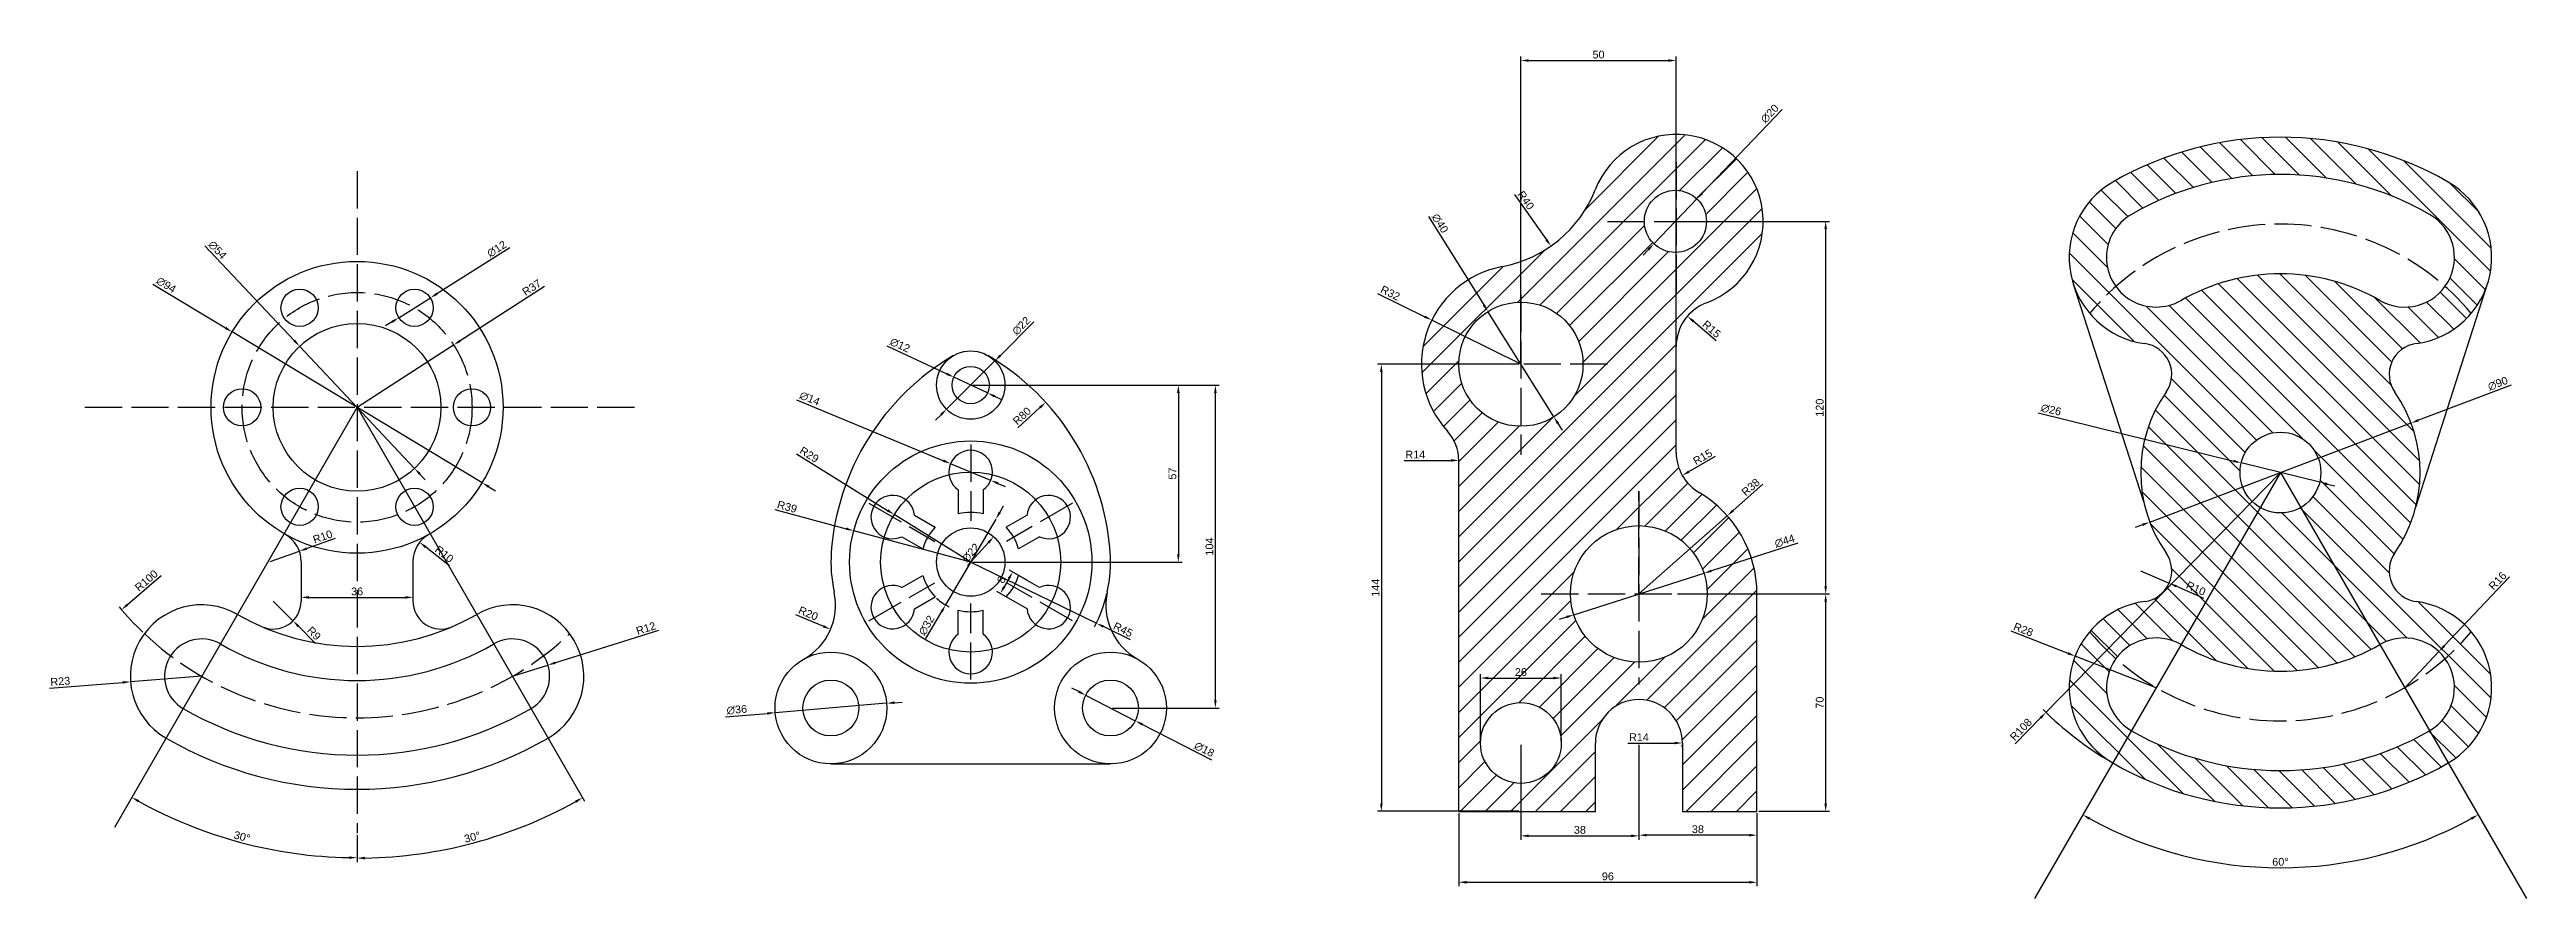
# Model space of a CAD drawing. Header units: millimetres. Extents: x 3583 to 4380, y 1639 to 1912.
import ezdxf

# ---------------------------------------------------------------- set-up
doc = ezdxf.new("R2010")
doc.units = ezdxf.units.MM
doc.linetypes.add('ACAD_ISO02W100', pattern=[15, 12, -3])
doc.styles.get("Standard").update_dxf_attribs({"font": 'arial.ttf'})
doc.dimstyles.new('ISO-25', dxfattribs={"dimtxt": 2.5, "dimasz": 2.5, "dimexe": 1.25, "dimexo": 0.625, "dimtad": 1, "dimtxsty": 'Standard', "dimcen": 2.5, "dimadec": 0, "dimazin": 0, "dimtfac": 1, "dimtmove": 0, "dimatfit": 3, "dimfxl": 1, "dimarcsym": 0})

msp = doc.modelspace()

# ---------------------------------------------------------------- blocks, each defined once
blk = doc.blocks.new('*U1')
blk.add_circle((0, 0), 6)
blk = doc.blocks.new('*U2')
at = {"color": 0, "linetype": 'ByBlock', "lineweight": -2, "transparency": 16777216}
for p, rotation in [((3663.14, 1829.12), 120), ((3700.14, 1829.12), 59.99999999999999), ((3644.64, 1797.08), 180), ((3663.14, 1765.04), 239.9999999999999), ((3700.14, 1765.04), 299.9999999999999)]:
    blk.add_blockref('*U1', p, dxfattribs=dict(at, rotation=rotation))
blk.add_blockref('*U1', (3718.64, 1797.08), dxfattribs=at)
blk = doc.blocks.new('*D3')
at = {"color": 0, "linetype": 'ACAD_ISO02W100', "lineweight": -2, "transparency": 16777216}
blk.add_line((3711.39, 1746.06), (3703.75, 1752.07), dxfattribs=at)
at = {"color": 0, "linetype": 'ACAD_ISO02W100', "transparency": 16777216}
blk.add_solid([(3704.01, 1752.39), (3703.49, 1751.74), (3701.78, 1753.61)], dxfattribs=at)
at = {"layer": 'Defpoints', "color": 0, "linetype": 'ACAD_ISO02W100', "transparency": 16777216}
for p in [(3701.78, 1753.61), (3709.64, 1747.43)]:
    blk.add_point(p, dxfattribs=at)
at = {"color": 0, "linetype": 'ACAD_ISO02W100', "transparency": 16777216, "insert": (3709.72, 1749.79), "char_height": 2.5, "attachment_point": 5, "rotation": 321.82677}
blk.add_mtext('R10', dxfattribs=at)
blk = doc.blocks.new('*D4')
at = {"color": 0, "linetype": 'ACAD_ISO02W100', "lineweight": -2, "transparency": 16777216}
for p, q in [((3654.64, 1734.67), (3661.01, 1728.31)), ((3668.29, 1721.05), (3662.78, 1726.55))]:
    blk.add_line(p, q, dxfattribs=at)
at = {"color": 0, "linetype": 'ACAD_ISO02W100', "transparency": 16777216}
blk.add_solid([(3663.08, 1726.84), (3662.49, 1726.25), (3661.01, 1728.31)], dxfattribs=at)
at = {"layer": 'Defpoints', "color": 0, "linetype": 'ACAD_ISO02W100', "transparency": 16777216}
for p in [(3654.64, 1734.67), (3661.01, 1728.31)]:
    blk.add_point(p, dxfattribs=at)
at = {"color": 0, "linetype": 'ACAD_ISO02W100', "transparency": 16777216, "insert": (3667.77, 1724.26), "char_height": 2.5, "attachment_point": 5, "rotation": 315.05249}
blk.add_mtext('R9', dxfattribs=at)
blk = doc.blocks.new('*D5')
at = {"color": 0, "linetype": 'ACAD_ISO02W100', "lineweight": -2, "transparency": 16777216}
for p, q in [((3674.6, 1754.81), (3665.43, 1751.58)), ((3653.64, 1747.43), (3663.08, 1750.75))]:
    blk.add_line(p, q, dxfattribs=at)
at = {"color": 0, "linetype": 'ACAD_ISO02W100', "transparency": 16777216}
blk.add_solid([(3665.3, 1751.98), (3665.57, 1751.19), (3663.08, 1750.75)], dxfattribs=at)
at = {"layer": 'Defpoints', "color": 0, "linetype": 'ACAD_ISO02W100', "transparency": 16777216}
for p in [(3653.64, 1747.43), (3663.08, 1750.75)]:
    blk.add_point(p, dxfattribs=at)
at = {"color": 0, "linetype": 'ACAD_ISO02W100', "transparency": 16777216, "insert": (3670.56, 1755.4), "char_height": 2.5, "attachment_point": 5, "rotation": 19.39517}
blk.add_mtext('R10', dxfattribs=at)
blk = doc.blocks.new('*D6')
at = {"color": 0, "lineweight": -2, "transparency": 16777216}
for p, q in [((3663.64, 1740.43), (3663.64, 1734.62)), ((3699.64, 1740.43), (3699.64, 1734.62)), ((3666.14, 1735.87), (3697.14, 1735.87))]:
    blk.add_line(p, q, dxfattribs=at)
at = {"color": 0, "transparency": 16777216}
for points in [[(3666.14, 1736.29), (3666.14, 1735.46), (3663.64, 1735.87)], [(3697.14, 1736.29), (3697.14, 1735.46), (3699.64, 1735.87)]]:
    blk.add_solid(points, dxfattribs=at)
at = {"layer": 'Defpoints', "color": 0, "transparency": 16777216}
for p in [(3663.64, 1741.05), (3699.64, 1741.05), (3699.64, 1735.87)]:
    blk.add_point(p, dxfattribs=at)
at = {"color": 0, "transparency": 16777216, "insert": (3681.64, 1737.78), "char_height": 2.5, "attachment_point": 5}
blk.add_mtext('36', dxfattribs=at)
blk = doc.blocks.new('*D7')
at = {"color": 0, "lineweight": -2, "transparency": 16777216}
for p, q in [((3582.64, 1706.65), (3606.22, 1708.49)), ((3631.64, 1710.48), (3608.71, 1708.69))]:
    blk.add_line(p, q, dxfattribs=at)
at = {"color": 0, "transparency": 16777216}
blk.add_solid([(3606.19, 1708.91), (3606.25, 1708.08), (3608.71, 1708.69)], dxfattribs=at)
at = {"layer": 'Defpoints', "color": 0, "transparency": 16777216}
for p in [(3608.71, 1708.69), (3631.64, 1710.48)]:
    blk.add_point(p, dxfattribs=at)
at = {"color": 0, "transparency": 16777216, "insert": (3586.09, 1708.83), "char_height": 2.5, "attachment_point": 5, "rotation": 4.46404}
blk.add_mtext('R23', dxfattribs=at)
blk = doc.blocks.new('*D8')
at = {"color": 0, "lineweight": -2, "transparency": 16777216}
for p, q in [((3778.63, 1725.21), (3745.48, 1714.82)), ((3731.64, 1710.48), (3743.09, 1714.07))]:
    blk.add_line(p, q, dxfattribs=at)
at = {"color": 0, "transparency": 16777216}
blk.add_solid([(3745.36, 1715.21), (3745.6, 1714.42), (3743.09, 1714.07)], dxfattribs=at)
at = {"layer": 'Defpoints', "color": 0, "transparency": 16777216}
for p in [(3731.64, 1710.48), (3743.09, 1714.07)]:
    blk.add_point(p, dxfattribs=at)
at = {"color": 0, "transparency": 16777216, "insert": (3774.63, 1725.92), "char_height": 2.5, "attachment_point": 5, "rotation": 17.40612}
blk.add_mtext('R12', dxfattribs=at)
blk = doc.blocks.new('*D9')
at = {"color": 0, "lineweight": -2, "transparency": 16777216}
blk.add_line((3618.52, 1742.82), (3607.71, 1733.52), dxfattribs=at)
blk.add_arc((3681.64, 1797.08), 100, 219.96661, 226.43465, dxfattribs=at)
at = {"color": 0, "transparency": 16777216}
blk.add_solid([(3607.44, 1733.84), (3607.98, 1733.21), (3605.81, 1731.89)], dxfattribs=at)
at = {"layer": 'Defpoints', "color": 0, "transparency": 16777216}
for p in [(3681.64, 1797.08), (3605.81, 1731.89)]:
    blk.add_point(p, dxfattribs=at)
at = {"color": 0, "transparency": 16777216, "insert": (3613.81, 1741.28), "char_height": 2.5, "attachment_point": 5, "rotation": 40.68281}
blk.add_mtext('R100', dxfattribs=at)
blk = doc.blocks.new('*D10')
at = {"color": 0, "lineweight": -2, "transparency": 16777216}
for p, q in [((3741.93, 1836.01), (3714.83, 1818.51)), ((3681.64, 1797.08), (3712.73, 1817.15))]:
    blk.add_line(p, q, dxfattribs=at)
at = {"color": 0, "transparency": 16777216}
blk.add_solid([(3714.6, 1818.86), (3715.05, 1818.16), (3712.73, 1817.15)], dxfattribs=at)
at = {"layer": 'Defpoints', "color": 0, "transparency": 16777216}
for p in [(3712.73, 1817.15), (3681.64, 1797.08)]:
    blk.add_point(p, dxfattribs=at)
at = {"color": 0, "transparency": 16777216, "insert": (3737.87, 1835.65), "char_height": 2.5, "attachment_point": 5, "rotation": 32.84949}
blk.add_mtext('R37', dxfattribs=at)
blk = doc.blocks.new('*D11')
at = {"color": 0, "lineweight": -2, "transparency": 16777216}
for p, q in [((3730.86, 1848.39), (3707.35, 1833.64)), ((3695.06, 1825.94), (3705.23, 1832.31)), ((3692.94, 1824.61), (3690.82, 1823.28))]:
    blk.add_line(p, q, dxfattribs=at)
at = {"color": 0, "transparency": 16777216}
for points in [[(3707.12, 1833.99), (3707.57, 1833.29), (3705.23, 1832.31)], [(3692.72, 1824.96), (3693.16, 1824.25), (3695.06, 1825.94)]]:
    blk.add_solid(points, dxfattribs=at)
at = {"layer": 'Defpoints', "color": 0, "transparency": 16777216}
for p in [(3705.23, 1832.31), (3695.06, 1825.94)]:
    blk.add_point(p, dxfattribs=at)
at = {"color": 0, "transparency": 16777216, "insert": (3726.63, 1848.06), "char_height": 2.5, "attachment_point": 5, "rotation": 32.0908}
blk.add_mtext('∅12', dxfattribs=at)
blk = doc.blocks.new('*D12')
at = {"color": 0, "lineweight": -2, "transparency": 16777216}
for p, q in [((3615.94, 1836.75), (3639.27, 1822.66)), ((3721.88, 1772.79), (3641.41, 1821.37)), ((3724.02, 1771.5), (3726.16, 1770.21))]:
    blk.add_line(p, q, dxfattribs=at)
at = {"color": 0, "transparency": 16777216}
for points in [[(3639.48, 1823.02), (3639.05, 1822.31), (3641.41, 1821.37)], [(3724.24, 1771.86), (3723.81, 1771.14), (3721.88, 1772.79)]]:
    blk.add_solid(points, dxfattribs=at)
at = {"layer": 'Defpoints', "color": 0, "transparency": 16777216}
for p in [(3641.41, 1821.37), (3721.88, 1772.79)]:
    blk.add_point(p, dxfattribs=at)
at = {"color": 0, "transparency": 16777216, "insert": (3620.18, 1836.48), "char_height": 2.5, "attachment_point": 5, "rotation": 328.88224}
blk.add_mtext('∅94', dxfattribs=at)
blk = doc.blocks.new('*D13')
at = {"color": 0, "lineweight": -2, "transparency": 16777216}
for p, q in [((3632.67, 1849.13), (3661.43, 1818.57)), ((3700.15, 1777.42), (3663.14, 1816.74)), ((3701.86, 1775.59), (3703.57, 1773.77))]:
    blk.add_line(p, q, dxfattribs=at)
at = {"color": 0, "transparency": 16777216}
for points in [[(3661.73, 1818.85), (3661.13, 1818.28), (3663.14, 1816.74)], [(3702.16, 1775.88), (3701.56, 1775.31), (3700.15, 1777.42)]]:
    blk.add_solid(points, dxfattribs=at)
at = {"layer": 'Defpoints', "color": 0, "transparency": 16777216}
for p in [(3663.14, 1816.74), (3700.15, 1777.42)]:
    blk.add_point(p, dxfattribs=at)
at = {"color": 0, "transparency": 16777216, "insert": (3636.69, 1847.74), "char_height": 2.5, "attachment_point": 5, "rotation": 313.25448}
blk.add_mtext('∅54', dxfattribs=at)
blk = doc.blocks.new('*D14')
at = {"color": 0, "lineweight": -2, "transparency": 16777216}
blk.add_line((3681.64, 1659.27), (3681.64, 1650.78), dxfattribs=at)
blk.add_arc((3681.64, 1797.08), 145.05, 240.98755, 269.01245, dxfattribs=at)
at = {"color": 0, "transparency": 16777216}
for points in [[(3611.09, 1669.87), (3611.5, 1670.6), (3609.12, 1671.47)], [(3679.15, 1652.47), (3679.14, 1651.64), (3681.64, 1652.03)]]:
    blk.add_solid(points, dxfattribs=at)
at = {"layer": 'Defpoints', "color": 0, "transparency": 16777216}
for p in [(3681.64, 1873.14), (3681.64, 1797.08), (3603.54, 1661.8), (3632.04, 1660.78), (3681.64, 1659.89)]:
    blk.add_point(p, dxfattribs=at)
at = {"color": 0, "transparency": 16777216, "insert": (3644.6, 1658.81), "char_height": 2.5, "attachment_point": 5, "rotation": 345}
blk.add_mtext('30°', dxfattribs=at)
blk = doc.blocks.new('*D15')
at = {"color": 0, "lineweight": -2, "transparency": 16777216}
blk.add_line((3681.64, 1659.27), (3681.64, 1650.64), dxfattribs=at)
blk.add_arc((3681.64, 1797.08), 145.19, 270.98656, 299.01344, dxfattribs=at)
at = {"color": 0, "transparency": 16777216}
for points in [[(3751.86, 1670.47), (3752.27, 1669.75), (3754.24, 1671.34)], [(3684.15, 1651.49), (3684.14, 1652.33), (3681.64, 1651.89)]]:
    blk.add_solid(points, dxfattribs=at)
at = {"layer": 'Defpoints', "color": 0, "transparency": 16777216}
for p in [(3681.64, 1873.14), (3681.64, 1797.08), (3754.86, 1670.27), (3681.64, 1659.89), (3706.86, 1654.09)]:
    blk.add_point(p, dxfattribs=at)
at = {"color": 0, "transparency": 16777216, "insert": (3718.73, 1658.67), "char_height": 2.5, "attachment_point": 5, "rotation": 15}
blk.add_mtext('30°', dxfattribs=at)
blk = doc.blocks.new('*D16')
at = {"color": 0, "lineweight": -2, "transparency": 16777216}
for p, q in [((4056.31, 1688.34), (4056.31, 1657.82)), ((4094.31, 1688.34), (4094.31, 1657.82)), ((4058.81, 1659.07), (4091.81, 1659.07))]:
    blk.add_line(p, q, dxfattribs=at)
at = {"color": 0, "transparency": 16777216}
for points in [[(4058.81, 1659.49), (4058.81, 1658.66), (4056.31, 1659.07)], [(4091.81, 1659.49), (4091.81, 1658.66), (4094.31, 1659.07)]]:
    blk.add_solid(points, dxfattribs=at)
at = {"layer": 'Defpoints', "color": 0, "transparency": 16777216}
for p in [(4056.31, 1688.97), (4094.31, 1688.97), (4094.31, 1659.07)]:
    blk.add_point(p, dxfattribs=at)
at = {"color": 0, "transparency": 16777216, "insert": (4075.31, 1660.98), "char_height": 2.5, "attachment_point": 5}
blk.add_mtext('38', dxfattribs=at)
blk = doc.blocks.new('*D17')
at = {"color": 0, "lineweight": -2, "transparency": 16777216}
for p, q in [((4036.31, 1666.34), (4036.31, 1642.87)), ((4132.31, 1666.34), (4132.31, 1642.87)), ((4038.81, 1644.12), (4129.81, 1644.12))]:
    blk.add_line(p, q, dxfattribs=at)
at = {"color": 0, "transparency": 16777216}
for points in [[(4038.81, 1644.54), (4038.81, 1643.7), (4036.31, 1644.12)], [(4129.81, 1644.54), (4129.81, 1643.7), (4132.31, 1644.12)]]:
    blk.add_solid(points, dxfattribs=at)
at = {"layer": 'Defpoints', "color": 0, "transparency": 16777216}
for p in [(4036.31, 1666.97), (4132.31, 1666.97), (4132.31, 1644.12)]:
    blk.add_point(p, dxfattribs=at)
at = {"color": 0, "transparency": 16777216, "insert": (4084.31, 1646.02), "char_height": 2.5, "attachment_point": 5}
blk.add_mtext('96', dxfattribs=at)
blk = doc.blocks.new('*D18')
at = {"color": 0, "lineweight": -2, "transparency": 16777216}
for p, q in [((4094.31, 1666.34), (4094.31, 1658.04)), ((4129.81, 1659.29), (4096.81, 1659.29)), ((4132.31, 1666.34), (4132.31, 1658.04))]:
    blk.add_line(p, q, dxfattribs=at)
at = {"color": 0, "transparency": 16777216}
for points in [[(4096.81, 1659.7), (4096.81, 1658.87), (4094.31, 1659.29)], [(4129.81, 1659.7), (4129.81, 1658.87), (4132.31, 1659.29)]]:
    blk.add_solid(points, dxfattribs=at)
at = {"layer": 'Defpoints', "color": 0, "transparency": 16777216}
for p in [(4094.31, 1666.97), (4132.31, 1666.97), (4094.31, 1659.29)]:
    blk.add_point(p, dxfattribs=at)
at = {"color": 0, "transparency": 16777216, "insert": (4113.31, 1661.19), "char_height": 2.5, "attachment_point": 5}
blk.add_mtext('38', dxfattribs=at)
blk = doc.blocks.new('*D19')
at = {"color": 0, "lineweight": -2, "transparency": 16777216}
for p, q in [((4043.31, 1689.59), (4043.31, 1711.14)), ((4045.81, 1709.89), (4066.81, 1709.89)), ((4069.31, 1689.59), (4069.31, 1711.14))]:
    blk.add_line(p, q, dxfattribs=at)
at = {"color": 0, "transparency": 16777216}
for points in [[(4045.81, 1710.31), (4045.81, 1709.48), (4043.31, 1709.89)], [(4066.81, 1710.31), (4066.81, 1709.48), (4069.31, 1709.89)]]:
    blk.add_solid(points, dxfattribs=at)
at = {"layer": 'Defpoints', "color": 0, "transparency": 16777216}
for p in [(4069.31, 1709.89), (4043.31, 1688.97), (4069.31, 1688.97)]:
    blk.add_point(p, dxfattribs=at)
at = {"color": 0, "transparency": 16777216, "insert": (4056.31, 1711.8), "char_height": 2.5, "attachment_point": 5}
blk.add_mtext('26', dxfattribs=at)
blk = doc.blocks.new('*D20')
at = {"color": 0, "lineweight": -2, "transparency": 16777216}
blk.add_line((4090.7, 1688.97), (4105.81, 1688.97), dxfattribs=at)
blk.add_arc((4094.31, 1688.97), 14, 354.88431, 357.44215, dxfattribs=at)
at = {"color": 0, "transparency": 16777216}
blk.add_solid([(4105.81, 1689.38), (4105.81, 1688.55), (4108.31, 1688.97)], dxfattribs=at)
at = {"layer": 'Defpoints', "color": 0, "transparency": 16777216}
for p in [(4094.31, 1688.97), (4108.31, 1688.97)]:
    blk.add_point(p, dxfattribs=at)
at = {"color": 0, "transparency": 16777216, "insert": (4094.31, 1690.85), "char_height": 2.5, "attachment_point": 5}
blk.add_mtext('R14', dxfattribs=at)
blk = doc.blocks.new('*D21')
at = {"color": 0, "lineweight": -2, "transparency": 16777216}
for p, q in [((4055.68, 1810.97), (4010.14, 1810.97)), ((4011.39, 1808.47), (4011.39, 1669.47)), ((4055.68, 1666.97), (4010.14, 1666.97))]:
    blk.add_line(p, q, dxfattribs=at)
at = {"color": 0, "transparency": 16777216}
for points in [[(4010.98, 1808.47), (4011.81, 1808.47), (4011.39, 1810.97)], [(4010.98, 1669.47), (4011.81, 1669.47), (4011.39, 1666.97)]]:
    blk.add_solid(points, dxfattribs=at)
at = {"layer": 'Defpoints', "color": 0, "transparency": 16777216}
for p in [(4056.31, 1810.97), (4011.39, 1666.97), (4056.31, 1666.97)]:
    blk.add_point(p, dxfattribs=at)
at = {"color": 0, "transparency": 16777216, "insert": (4009.51, 1738.97), "char_height": 2.5, "attachment_point": 5, "rotation": 90}
blk.add_mtext('144', dxfattribs=at)
blk = doc.blocks.new('*D22')
at = {"color": 0, "lineweight": -2, "transparency": 16777216}
for p, q in [((4132.93, 1736.97), (4155.68, 1736.97)), ((4154.43, 1734.47), (4154.43, 1669.47)), ((4132.93, 1666.97), (4155.68, 1666.97))]:
    blk.add_line(p, q, dxfattribs=at)
at = {"color": 0, "transparency": 16777216}
for points in [[(4154.01, 1734.47), (4154.85, 1734.47), (4154.43, 1736.97)], [(4154.01, 1669.47), (4154.85, 1669.47), (4154.43, 1666.97)]]:
    blk.add_solid(points, dxfattribs=at)
at = {"layer": 'Defpoints', "color": 0, "transparency": 16777216}
for p in [(4132.31, 1736.97), (4132.31, 1666.97), (4154.43, 1666.97)]:
    blk.add_point(p, dxfattribs=at)
at = {"color": 0, "transparency": 16777216, "insert": (4152.53, 1701.97), "char_height": 2.5, "attachment_point": 5, "rotation": 90}
blk.add_mtext('70', dxfattribs=at)
blk = doc.blocks.new('*D23')
at = {"color": 0, "lineweight": -2, "transparency": 16777216}
for p, q in [((4106.69, 1856.97), (4155.68, 1856.97)), ((4154.43, 1854.47), (4154.43, 1739.47)), ((4106.69, 1736.97), (4155.68, 1736.97))]:
    blk.add_line(p, q, dxfattribs=at)
at = {"color": 0, "transparency": 16777216}
for points in [[(4154.01, 1854.47), (4154.85, 1854.47), (4154.43, 1856.97)], [(4154.01, 1739.47), (4154.85, 1739.47), (4154.43, 1736.97)]]:
    blk.add_solid(points, dxfattribs=at)
at = {"layer": 'Defpoints', "color": 0, "transparency": 16777216}
for p in [(4106.06, 1856.97), (4106.06, 1736.97), (4154.43, 1736.97)]:
    blk.add_point(p, dxfattribs=at)
at = {"color": 0, "transparency": 16777216, "insert": (4152.53, 1796.97), "char_height": 2.5, "attachment_point": 5, "rotation": 90}
blk.add_mtext('120', dxfattribs=at)
blk = doc.blocks.new('*D24')
at = {"color": 0, "lineweight": -2, "transparency": 16777216}
for p, q in [((4134.25, 1772.35), (4124.63, 1763.82)), ((4094.31, 1736.97), (4122.75, 1762.16))]:
    blk.add_line(p, q, dxfattribs=at)
at = {"color": 0, "transparency": 16777216}
blk.add_solid([(4124.35, 1764.13), (4124.9, 1763.51), (4122.75, 1762.16)], dxfattribs=at)
at = {"layer": 'Defpoints', "color": 0, "transparency": 16777216}
for p in [(4122.75, 1762.16), (4094.31, 1736.97)]:
    blk.add_point(p, dxfattribs=at)
at = {"color": 0, "transparency": 16777216, "insert": (4130.29, 1771.37), "char_height": 2.5, "attachment_point": 5, "rotation": 41.53214}
blk.add_mtext('R38', dxfattribs=at)
blk = doc.blocks.new('*D25')
at = {"color": 0, "lineweight": -2, "transparency": 16777216}
blk.add_line((4118.91, 1781.21), (4110.45, 1776.38), dxfattribs=at)
at = {"color": 0, "transparency": 16777216}
blk.add_solid([(4110.24, 1776.74), (4110.66, 1776.02), (4108.28, 1775.14)], dxfattribs=at)
at = {"layer": 'Defpoints', "color": 0, "transparency": 16777216}
for p in [(4121.31, 1782.57), (4108.28, 1775.14)]:
    blk.add_point(p, dxfattribs=at)
at = {"color": 0, "transparency": 16777216, "insert": (4114.82, 1781.07), "char_height": 2.5, "attachment_point": 5, "rotation": 29.68693}
blk.add_mtext('R15', dxfattribs=at)
blk = doc.blocks.new('*D26')
at = {"color": 0, "lineweight": -2, "transparency": 16777216}
blk.add_line((4119.21, 1818.46), (4111.82, 1824.8), dxfattribs=at)
at = {"color": 0, "transparency": 16777216}
blk.add_solid([(4112.09, 1825.12), (4111.55, 1824.49), (4109.92, 1826.43)], dxfattribs=at)
at = {"layer": 'Defpoints', "color": 0, "transparency": 16777216}
for p in [(4109.92, 1826.43), (4121.31, 1816.67)]:
    blk.add_point(p, dxfattribs=at)
at = {"color": 0, "transparency": 16777216, "insert": (4117.7, 1822.26), "char_height": 2.5, "attachment_point": 5, "rotation": 319.38737}
blk.add_mtext('R15', dxfattribs=at)
blk = doc.blocks.new('*D27')
at = {"color": 0, "lineweight": -2, "transparency": 16777216}
blk.add_line((4054.3, 1865.61), (4064.54, 1851.04), dxfattribs=at)
at = {"color": 0, "transparency": 16777216}
blk.add_solid([(4064.88, 1851.28), (4064.2, 1850.8), (4065.98, 1849)], dxfattribs=at)
at = {"layer": 'Defpoints', "color": 0, "transparency": 16777216}
for p in [(4042.97, 1881.72), (4065.98, 1849)]:
    blk.add_point(p, dxfattribs=at)
at = {"color": 0, "transparency": 16777216, "insert": (4057.93, 1863.75), "char_height": 2.5, "attachment_point": 5, "rotation": 305.11122}
blk.add_mtext('R40', dxfattribs=at)
blk = doc.blocks.new('*D28')
at = {"color": 0, "lineweight": -2, "transparency": 16777216}
for p, q in [((4010.2, 1833.78), (4025.39, 1826.26)), ((4056.31, 1810.97), (4027.63, 1825.16))]:
    blk.add_line(p, q, dxfattribs=at)
at = {"color": 0, "transparency": 16777216}
blk.add_solid([(4025.57, 1826.64), (4025.2, 1825.89), (4027.63, 1825.16)], dxfattribs=at)
at = {"layer": 'Defpoints', "color": 0, "transparency": 16777216}
for p in [(4027.63, 1825.16), (4056.31, 1810.97)]:
    blk.add_point(p, dxfattribs=at)
at = {"color": 0, "transparency": 16777216, "insert": (4014.27, 1833.89), "char_height": 2.5, "attachment_point": 5, "rotation": 333.6755}
blk.add_mtext('R32', dxfattribs=at)
blk = doc.blocks.new('*D29')
at = {"color": 0, "lineweight": -2, "transparency": 16777216}
blk.add_line((4018.7, 1779.98), (4033.81, 1779.98), dxfattribs=at)
at = {"color": 0, "transparency": 16777216}
blk.add_solid([(4033.81, 1780.4), (4033.81, 1779.56), (4036.31, 1779.98)], dxfattribs=at)
at = {"layer": 'Defpoints', "color": 0, "transparency": 16777216}
for p in [(4022.31, 1779.98), (4036.31, 1779.98)]:
    blk.add_point(p, dxfattribs=at)
at = {"color": 0, "transparency": 16777216, "insert": (4022.31, 1781.86), "char_height": 2.5, "attachment_point": 5}
blk.add_mtext('R14', dxfattribs=at)
blk = doc.blocks.new('*D30')
at = {"color": 0, "lineweight": -2, "transparency": 16777216}
for p, q in [((4140.47, 1893), (4114.69, 1866.01)), ((4099.15, 1849.73), (4112.97, 1864.2)), ((4097.43, 1847.92), (4095.7, 1846.12))]:
    blk.add_line(p, q, dxfattribs=at)
at = {"color": 0, "transparency": 16777216}
for points in [[(4114.39, 1866.29), (4114.99, 1865.72), (4112.97, 1864.2)], [(4097.13, 1848.21), (4097.73, 1847.64), (4099.15, 1849.73)]]:
    blk.add_solid(points, dxfattribs=at)
at = {"layer": 'Defpoints', "color": 0, "transparency": 16777216}
for p in [(4112.97, 1864.2), (4099.15, 1849.73)]:
    blk.add_point(p, dxfattribs=at)
at = {"color": 0, "transparency": 16777216, "insert": (4136.44, 1891.64), "char_height": 2.5, "attachment_point": 5, "rotation": 46.32213}
blk.add_mtext('∅20', dxfattribs=at)
blk = doc.blocks.new('*D31')
at = {"color": 0, "lineweight": -2, "transparency": 16777216}
for p, q in [((4145.43, 1753.28), (4117.65, 1744.41)), ((4073.35, 1730.28), (4115.27, 1743.65)), ((4070.97, 1729.52), (4068.59, 1728.76))]:
    blk.add_line(p, q, dxfattribs=at)
at = {"color": 0, "transparency": 16777216}
for points in [[(4117.52, 1744.81), (4117.77, 1744.02), (4115.27, 1743.65)], [(4070.84, 1729.91), (4071.09, 1729.12), (4073.35, 1730.28)]]:
    blk.add_solid(points, dxfattribs=at)
at = {"layer": 'Defpoints', "color": 0, "transparency": 16777216}
for p in [(4115.27, 1743.65), (4073.35, 1730.28)]:
    blk.add_point(p, dxfattribs=at)
at = {"color": 0, "transparency": 16777216, "insert": (4141.24, 1754.01), "char_height": 2.5, "attachment_point": 5, "rotation": 17.69972}
blk.add_mtext('∅44', dxfattribs=at)
blk = doc.blocks.new('*D32')
at = {"color": 0, "lineweight": -2, "transparency": 16777216}
for p, q in [((4026.59, 1858.48), (4044.38, 1830.04)), ((4066.91, 1794.01), (4045.7, 1827.92)), ((4068.24, 1791.89), (4069.57, 1789.77))]:
    blk.add_line(p, q, dxfattribs=at)
at = {"color": 0, "transparency": 16777216}
for points in [[(4044.73, 1830.26), (4044.02, 1829.82), (4045.7, 1827.92)], [(4068.59, 1792.11), (4067.89, 1791.67), (4066.91, 1794.01)]]:
    blk.add_solid(points, dxfattribs=at)
at = {"layer": 'Defpoints', "color": 0, "transparency": 16777216}
for p in [(4045.7, 1827.92), (4066.91, 1794.01)]:
    blk.add_point(p, dxfattribs=at)
at = {"color": 0, "transparency": 16777216, "insert": (4030.26, 1856.33), "char_height": 2.5, "attachment_point": 5, "rotation": 302.0271}
blk.add_mtext('∅40', dxfattribs=at)
blk = doc.blocks.new('*D33')
at = {"color": 0, "lineweight": -2, "transparency": 16777216}
for p, q in [((4056.31, 1811.59), (4056.31, 1910.01)), ((4058.81, 1908.76), (4103.81, 1908.76)), ((4106.31, 1811.59), (4106.31, 1910.01))]:
    blk.add_line(p, q, dxfattribs=at)
at = {"color": 0, "transparency": 16777216}
for points in [[(4058.81, 1909.18), (4058.81, 1908.35), (4056.31, 1908.76)], [(4103.81, 1909.18), (4103.81, 1908.35), (4106.31, 1908.76)]]:
    blk.add_solid(points, dxfattribs=at)
at = {"layer": 'Defpoints', "color": 0, "transparency": 16777216}
for p in [(4106.31, 1908.76), (4056.31, 1810.97), (4106.31, 1810.97)]:
    blk.add_point(p, dxfattribs=at)
at = {"color": 0, "transparency": 16777216, "insert": (4081.31, 1910.66), "char_height": 2.5, "attachment_point": 5}
blk.add_mtext('50', dxfattribs=at)
blk = doc.blocks.new('*D34')
at = {"color": 0, "lineweight": -2, "transparency": 16777216}
for p, q in [((4375.07, 1804.22), (4345.26, 1792.92)), ((4258.77, 1760.12), (4342.92, 1792.03)), ((4256.43, 1759.24), (4254.09, 1758.35))]:
    blk.add_line(p, q, dxfattribs=at)
at = {"color": 0, "transparency": 16777216}
for points in [[(4345.11, 1793.31), (4345.41, 1792.53), (4342.92, 1792.03)], [(4256.28, 1759.63), (4256.58, 1758.85), (4258.77, 1760.12)]]:
    blk.add_solid(points, dxfattribs=at)
at = {"layer": 'Defpoints', "color": 0, "transparency": 16777216}
for p in [(4342.92, 1792.03), (4258.77, 1760.12)]:
    blk.add_point(p, dxfattribs=at)
at = {"color": 0, "transparency": 16777216, "insert": (4370.84, 1804.72), "char_height": 2.5, "attachment_point": 5, "rotation": 20.76291}
blk.add_mtext('∅90', dxfattribs=at)
blk = doc.blocks.new('*D35')
at = {"color": 0, "lineweight": -2, "transparency": 16777216}
for p, q in [((4222.86, 1795.26), (4285.79, 1779.78)), ((4313.47, 1772.97), (4288.22, 1779.18)), ((4315.9, 1772.37), (4318.32, 1771.78))]:
    blk.add_line(p, q, dxfattribs=at)
at = {"color": 0, "transparency": 16777216}
for points in [[(4285.89, 1780.18), (4285.69, 1779.37), (4288.22, 1779.18)], [(4315.99, 1772.78), (4315.8, 1771.97), (4313.47, 1772.97)]]:
    blk.add_solid(points, dxfattribs=at)
at = {"layer": 'Defpoints', "color": 0, "transparency": 16777216}
for p in [(4288.22, 1779.18), (4313.47, 1772.97)]:
    blk.add_point(p, dxfattribs=at)
at = {"color": 0, "transparency": 16777216, "insert": (4227, 1796.27), "char_height": 2.5, "attachment_point": 5, "rotation": 346.18106}
blk.add_mtext('∅26', dxfattribs=at)
blk = doc.blocks.new('*D36')
at = {"color": 0, "lineweight": -2, "transparency": 16777216}
for p, q in [((4214.02, 1725.05), (4232.43, 1717.87)), ((4260.84, 1706.79), (4234.76, 1716.96))]:
    blk.add_line(p, q, dxfattribs=at)
at = {"color": 0, "transparency": 16777216}
blk.add_solid([(4232.58, 1718.26), (4232.28, 1717.48), (4234.76, 1716.96)], dxfattribs=at)
at = {"layer": 'Defpoints', "color": 0, "transparency": 16777216}
for p in [(4234.76, 1716.96), (4260.84, 1706.79)]:
    blk.add_point(p, dxfattribs=at)
at = {"color": 0, "transparency": 16777216, "insert": (4218.08, 1725.51), "char_height": 2.5, "attachment_point": 5, "rotation": 338.70381}
blk.add_mtext('R28', dxfattribs=at)
blk = doc.blocks.new('*D37')
at = {"color": 0, "lineweight": -2, "transparency": 16777216}
for p, q in [((4255.84, 1744.46), (4265, 1740.45)), ((4276.18, 1735.54), (4267.29, 1739.44))]:
    blk.add_line(p, q, dxfattribs=at)
at = {"color": 0, "transparency": 16777216}
blk.add_solid([(4267.45, 1739.83), (4267.12, 1739.06), (4265, 1740.45)], dxfattribs=at)
at = {"layer": 'Defpoints', "color": 0, "transparency": 16777216}
for p in [(4255.84, 1744.46), (4265, 1740.45)]:
    blk.add_point(p, dxfattribs=at)
at = {"color": 0, "transparency": 16777216, "insert": (4273.64, 1738.73), "char_height": 2.5, "attachment_point": 5, "rotation": 336.32785}
blk.add_mtext('R10', dxfattribs=at)
blk = doc.blocks.new('*D38')
at = {"color": 0, "lineweight": -2, "transparency": 16777216}
for p, q in [((4374.63, 1742.49), (4353.56, 1720.23)), ((4340.84, 1706.79), (4351.84, 1718.41))]:
    blk.add_line(p, q, dxfattribs=at)
at = {"color": 0, "transparency": 16777216}
blk.add_solid([(4353.26, 1720.52), (4353.86, 1719.94), (4351.84, 1718.41)], dxfattribs=at)
at = {"layer": 'Defpoints', "color": 0, "transparency": 16777216}
for p in [(4351.84, 1718.41), (4340.84, 1706.79)]:
    blk.add_point(p, dxfattribs=at)
at = {"color": 0, "transparency": 16777216, "insert": (4370.77, 1741.18), "char_height": 2.5, "attachment_point": 5, "rotation": 46.57091}
blk.add_mtext('R16', dxfattribs=at)
blk = doc.blocks.new('*D39')
at = {"color": 0, "lineweight": -2, "transparency": 16777216}
for p, q in [((4300.84, 1776.08), (4225.36, 1698.84)), ((4215.45, 1688.7), (4223.61, 1697.05))]:
    blk.add_line(p, q, dxfattribs=at)
blk.add_arc((4300.84, 1776.08), 108, 224.99431, 239.66843, dxfattribs=at)
at = {"color": 0, "transparency": 16777216}
blk.add_solid([(4223.31, 1697.34), (4223.91, 1696.76), (4225.36, 1698.84)], dxfattribs=at)
at = {"layer": 'Defpoints', "color": 0, "transparency": 16777216}
for p in [(4300.84, 1776.08), (4225.36, 1698.84)]:
    blk.add_point(p, dxfattribs=at)
at = {"color": 0, "transparency": 16777216, "insert": (4217.3, 1693.31), "char_height": 2.5, "attachment_point": 5, "rotation": 45.65746}
blk.add_mtext('R108', dxfattribs=at)
blk = doc.blocks.new('*D40')
at = {"color": 0, "lineweight": -2, "transparency": 16777216}
blk.add_arc((4300.84, 1776.08), 127.28, 241.12543, 298.87457, dxfattribs=at)
at = {"color": 0, "transparency": 16777216}
for points in [[(4239.18, 1664.26), (4239.59, 1664.99), (4237.21, 1665.85)], [(4362.1, 1664.99), (4362.51, 1664.26), (4364.48, 1665.85)]]:
    blk.add_solid(points, dxfattribs=at)
at = {"layer": 'Defpoints', "color": 0, "transparency": 16777216}
for p in [(4300.84, 1776.08), (4300.84, 1776.08), (4278.74, 1650.73), (4221.65, 1638.9), (4380.04, 1638.9)]:
    blk.add_point(p, dxfattribs=at)
at = {"color": 0, "transparency": 16777216, "insert": (4300.84, 1650.7), "char_height": 2.5, "attachment_point": 5}
blk.add_mtext('60°', dxfattribs=at)
blk = doc.blocks.new('*U41')
at = {"linetype": 'ACAD_ISO02W100'}
blk.add_line((0, 12.27), (0, -12.27), dxfattribs=at)
for p, q in [((-4, -2.32), (-4, -10.09)), ((4, -2.32), (4, -10.09))]:
    blk.add_line(p, q)
for centre, radius, start, end in [((0, 3.42), 7, 304.8499, 235.1501), ((0, -25.58), 16, 75.52249, 104.47751)]:
    blk.add_arc(centre, radius, start, end)
blk = doc.blocks.new('*U42')
at = {"color": 0, "linetype": 'ByBlock', "lineweight": -2, "transparency": 16777216}
blk.add_blockref('*U41', (5410.73, 1777.31), dxfattribs=at)
for p, rotation in [((5388.58, 1764.52), 59.99999999999999), ((5432.88, 1764.52), 300.0000000000001), ((5388.58, 1738.94), 120), ((5432.88, 1738.94), 240), ((5410.73, 1726.15), 180)]:
    blk.add_blockref('*U41', p, dxfattribs=dict(at, rotation=rotation))
blk = doc.blocks.new('*D43')
at = {"color": 0, "linetype": 'ACAD_ISO02W100', "lineweight": -2, "transparency": 16777216}
for p, q in [((3891.46, 1741.89), (3889.96, 1739.29)), ((3897.43, 1741.33), (3891.63, 1744.68)), ((3893.43, 1734.4), (3887.63, 1737.75))]:
    blk.add_line(p, q, dxfattribs=at)
at = {"color": 0, "linetype": 'ACAD_ISO02W100', "transparency": 16777216}
for points in [[(3889.6, 1739.5), (3890.33, 1739.08), (3888.71, 1737.12)], [(3891.1, 1742.09), (3891.83, 1741.68), (3892.71, 1744.05)]]:
    blk.add_solid(points, dxfattribs=at)
at = {"layer": 'Defpoints', "color": 0, "linetype": 'ACAD_ISO02W100', "transparency": 16777216}
for p in [(3897.97, 1741.02), (3888.71, 1737.12), (3893.97, 1734.09)]:
    blk.add_point(p, dxfattribs=at)
at = {"color": 0, "linetype": 'ACAD_ISO02W100', "transparency": 16777216, "insert": (3889.07, 1741.54), "char_height": 2.5, "attachment_point": 5, "rotation": 60}
blk.add_mtext('8', dxfattribs=at)
blk = doc.blocks.new('*D44')
at = {"color": 0, "lineweight": -2, "transparency": 16777216}
for p, q in [((3899.53, 1824.56), (3888.74, 1813.78)), ((3871.41, 1796.46), (3886.97, 1812.02)), ((3869.64, 1794.7), (3867.87, 1792.93))]:
    blk.add_line(p, q, dxfattribs=at)
at = {"color": 0, "transparency": 16777216}
for points in [[(3888.44, 1814.08), (3889.03, 1813.49), (3886.97, 1812.02)], [(3869.35, 1794.99), (3869.94, 1794.4), (3871.41, 1796.46)]]:
    blk.add_solid(points, dxfattribs=at)
at = {"layer": 'Defpoints', "color": 0, "transparency": 16777216}
for p in [(3886.97, 1812.02), (3871.41, 1796.46)]:
    blk.add_point(p, dxfattribs=at)
at = {"color": 0, "transparency": 16777216, "insert": (3895.47, 1823.3), "char_height": 2.5, "attachment_point": 5, "rotation": 44.98377}
blk.add_mtext('∅22', dxfattribs=at)
blk = doc.blocks.new('*D45')
at = {"color": 0, "lineweight": -2, "transparency": 16777216}
for p, q in [((3852.16, 1816.91), (3871.49, 1807.85)), ((3884.62, 1801.69), (3873.76, 1806.79)), ((3886.89, 1800.63), (3889.15, 1799.57))]:
    blk.add_line(p, q, dxfattribs=at)
at = {"color": 0, "transparency": 16777216}
for points in [[(3871.67, 1808.22), (3871.32, 1807.47), (3873.76, 1806.79)], [(3887.06, 1801.01), (3886.71, 1800.25), (3884.62, 1801.69)]]:
    blk.add_solid(points, dxfattribs=at)
at = {"layer": 'Defpoints', "color": 0, "transparency": 16777216}
for p in [(3873.76, 1806.79), (3884.62, 1801.69)]:
    blk.add_point(p, dxfattribs=at)
at = {"color": 0, "transparency": 16777216, "insert": (3856.41, 1817.1), "char_height": 2.5, "attachment_point": 5, "rotation": 334.885}
blk.add_mtext('∅12', dxfattribs=at)
blk = doc.blocks.new('*D46')
at = {"color": 0, "lineweight": -2, "transparency": 16777216}
for p, q in [((3800.3, 1697.38), (3813.76, 1698.51)), ((3852.13, 1701.75), (3816.25, 1698.73)), ((3854.62, 1701.96), (3857.11, 1702.17))]:
    blk.add_line(p, q, dxfattribs=at)
at = {"color": 0, "transparency": 16777216}
for points in [[(3813.73, 1698.93), (3813.8, 1698.1), (3816.25, 1698.73)], [(3854.58, 1702.38), (3854.65, 1701.55), (3852.13, 1701.75)]]:
    blk.add_solid(points, dxfattribs=at)
at = {"layer": 'Defpoints', "color": 0, "transparency": 16777216}
for p in [(3816.25, 1698.73), (3852.13, 1701.75)]:
    blk.add_point(p, dxfattribs=at)
at = {"color": 0, "transparency": 16777216, "insert": (3803.89, 1699.66), "char_height": 2.5, "attachment_point": 5, "rotation": 4.82546}
blk.add_mtext('∅36', dxfattribs=at)
blk = doc.blocks.new('*D47')
at = {"color": 0, "lineweight": -2, "transparency": 16777216}
for p, q in [((3913.97, 1705.51), (3911.75, 1706.65)), ((3916.19, 1704.36), (3932.19, 1696.12)), ((3956.84, 1683.42), (3934.41, 1694.97))]:
    blk.add_line(p, q, dxfattribs=at)
at = {"color": 0, "transparency": 16777216}
for points in [[(3914.16, 1705.88), (3913.78, 1705.14), (3916.19, 1704.36)], [(3934.6, 1695.34), (3934.22, 1694.6), (3932.19, 1696.12)]]:
    blk.add_solid(points, dxfattribs=at)
at = {"layer": 'Defpoints', "color": 0, "transparency": 16777216}
for p in [(3916.19, 1704.36), (3932.19, 1696.12)]:
    blk.add_point(p, dxfattribs=at)
at = {"color": 0, "transparency": 16777216, "insert": (3954.39, 1686.9), "char_height": 2.5, "attachment_point": 5, "rotation": 332.74372}
blk.add_mtext('∅18', dxfattribs=at)
blk = doc.blocks.new('*D48')
at = {"color": 0, "lineweight": -2, "transparency": 16777216}
blk.add_line((3878.16, 1746.11), (3884.91, 1753.53), dxfattribs=at)
at = {"color": 0, "transparency": 16777216}
blk.add_solid([(3884.6, 1753.81), (3885.22, 1753.25), (3886.59, 1755.38)], dxfattribs=at)
at = {"layer": 'Defpoints', "color": 0, "transparency": 16777216}
for p in [(3886.59, 1755.38), (3871.79, 1739.1)]:
    blk.add_point(p, dxfattribs=at)
at = {"color": 0, "transparency": 16777216, "insert": (3879.24, 1750.22), "char_height": 2.5, "attachment_point": 5, "rotation": 47.72549}
blk.add_mtext('∅22', dxfattribs=at)
blk = doc.blocks.new('*D49')
at = {"color": 0, "lineweight": -2, "transparency": 16777216}
for p, q in [((3888.53, 1763.21), (3889.79, 1765.37)), ((3887.27, 1761.05), (3871.11, 1733.43)), ((3864.79, 1722.61), (3869.85, 1731.27))]:
    blk.add_line(p, q, dxfattribs=at)
blk.add_arc((3879.19, 1747.24), 16, 226.71563, 244.16101, dxfattribs=at)
at = {"color": 0, "transparency": 16777216}
for points in [[(3888.17, 1763.42), (3888.89, 1763), (3887.27, 1761.05)], [(3869.49, 1731.48), (3870.21, 1731.06), (3871.11, 1733.43)]]:
    blk.add_solid(points, dxfattribs=at)
at = {"layer": 'Defpoints', "color": 0, "transparency": 16777216}
for p in [(3887.27, 1761.05), (3871.11, 1733.43)]:
    blk.add_point(p, dxfattribs=at)
at = {"color": 0, "transparency": 16777216, "insert": (3864.99, 1726.86), "char_height": 2.5, "attachment_point": 5, "rotation": 59.68478}
blk.add_mtext('∅32', dxfattribs=at)
blk = doc.blocks.new('*D50')
at = {"color": 0, "lineweight": -2, "transparency": 16777216}
blk.add_line((3894.32, 1790.45), (3901.49, 1797), dxfattribs=at)
at = {"color": 0, "transparency": 16777216}
blk.add_solid([(3901.21, 1797.31), (3901.77, 1796.69), (3903.34, 1798.69)], dxfattribs=at)
at = {"layer": 'Defpoints', "color": 0, "transparency": 16777216}
for p in [(3903.34, 1798.69), (3844.28, 1744.72)]:
    blk.add_point(p, dxfattribs=at)
at = {"color": 0, "transparency": 16777216, "insert": (3895.7, 1794.28), "char_height": 2.5, "attachment_point": 5, "rotation": 42.42016}
blk.add_mtext('R80', dxfattribs=at)
blk = doc.blocks.new('*D51')
at = {"color": 0, "lineweight": -2, "transparency": 16777216}
for p, q in [((3879.19, 1747.24), (3919.65, 1727.55)), ((3930.66, 1722.19), (3921.9, 1726.45))]:
    blk.add_line(p, q, dxfattribs=at)
blk.add_arc((3879.19, 1747.24), 45, 332.45516, 346.93251, dxfattribs=at)
at = {"color": 0, "transparency": 16777216}
blk.add_solid([(3922.08, 1726.83), (3921.72, 1726.08), (3919.65, 1727.55)], dxfattribs=at)
at = {"layer": 'Defpoints', "color": 0, "transparency": 16777216}
for p in [(3879.19, 1747.24), (3919.65, 1727.55)]:
    blk.add_point(p, dxfattribs=at)
at = {"color": 0, "transparency": 16777216, "insert": (3928.23, 1725.48), "char_height": 2.5, "attachment_point": 5, "rotation": 334.04671}
blk.add_mtext('R45', dxfattribs=at)
blk = doc.blocks.new('*D52')
at = {"color": 0, "lineweight": -2, "transparency": 16777216}
blk.add_line((3822.83, 1730.37), (3831.77, 1726.55), dxfattribs=at)
at = {"color": 0, "transparency": 16777216}
blk.add_solid([(3831.93, 1726.93), (3831.61, 1726.17), (3834.07, 1725.57)], dxfattribs=at)
at = {"layer": 'Defpoints', "color": 0, "transparency": 16777216}
for p in [(3815.68, 1733.42), (3834.07, 1725.57)]:
    blk.add_point(p, dxfattribs=at)
at = {"color": 0, "transparency": 16777216, "insert": (3826.9, 1730.7), "char_height": 2.5, "attachment_point": 5, "rotation": 336.86996}
blk.add_mtext('R20', dxfattribs=at)
blk = doc.blocks.new('*D53')
at = {"color": 0, "lineweight": -2, "transparency": 16777216}
for p, q in [((3823.13, 1782.13), (3852.45, 1763.88)), ((3879.19, 1747.24), (3854.57, 1762.56))]:
    blk.add_line(p, q, dxfattribs=at)
at = {"color": 0, "transparency": 16777216}
blk.add_solid([(3852.67, 1764.24), (3852.23, 1763.53), (3854.57, 1762.56)], dxfattribs=at)
at = {"layer": 'Defpoints', "color": 0, "transparency": 16777216}
for p in [(3854.57, 1762.56), (3879.19, 1747.24)]:
    blk.add_point(p, dxfattribs=at)
at = {"color": 0, "transparency": 16777216, "insert": (3827.2, 1781.83), "char_height": 2.5, "attachment_point": 5, "rotation": 328.10571}
blk.add_mtext('R29', dxfattribs=at)
blk = doc.blocks.new('*D54')
at = {"color": 0, "lineweight": -2, "transparency": 16777216}
for p, q in [((3816.11, 1764.14), (3839.1, 1757.98)), ((3879.19, 1747.24), (3841.52, 1757.33))]:
    blk.add_line(p, q, dxfattribs=at)
at = {"color": 0, "transparency": 16777216}
blk.add_solid([(3839.21, 1758.38), (3839, 1757.58), (3841.52, 1757.33)], dxfattribs=at)
at = {"layer": 'Defpoints', "color": 0, "transparency": 16777216}
for p in [(3841.52, 1757.33), (3879.19, 1747.24)]:
    blk.add_point(p, dxfattribs=at)
at = {"color": 0, "transparency": 16777216, "insert": (3820.09, 1765.04), "char_height": 2.5, "attachment_point": 5, "rotation": 345.00372}
blk.add_mtext('R39', dxfattribs=at)
blk = doc.blocks.new('*D55')
at = {"color": 0, "lineweight": -2, "transparency": 16777216}
for p, q in [((3823.14, 1799.53), (3870.42, 1779.88)), ((3885.65, 1773.55), (3872.73, 1778.93)), ((3887.96, 1772.59), (3890.27, 1771.63))]:
    blk.add_line(p, q, dxfattribs=at)
at = {"color": 0, "transparency": 16777216}
for points in [[(3870.58, 1780.27), (3870.26, 1779.5), (3872.73, 1778.93)], [(3888.12, 1772.98), (3887.8, 1772.21), (3885.65, 1773.55)]]:
    blk.add_solid(points, dxfattribs=at)
at = {"layer": 'Defpoints', "color": 0, "transparency": 16777216}
for p in [(3872.73, 1778.93), (3885.65, 1773.55)]:
    blk.add_point(p, dxfattribs=at)
at = {"color": 0, "transparency": 16777216, "insert": (3827.38, 1799.9), "char_height": 2.5, "attachment_point": 5, "rotation": 337.43521}
blk.add_mtext('∅14', dxfattribs=at)
blk = doc.blocks.new('*D56')
at = {"color": 0, "lineweight": -2, "transparency": 16777216}
for p, q in [((3879.82, 1804.24), (3947.29, 1804.24)), ((3946.04, 1801.74), (3946.04, 1749.74)), ((3879.82, 1747.24), (3947.29, 1747.24))]:
    blk.add_line(p, q, dxfattribs=at)
at = {"color": 0, "transparency": 16777216}
for points in [[(3945.62, 1801.74), (3946.45, 1801.74), (3946.04, 1804.24)], [(3945.62, 1749.74), (3946.45, 1749.74), (3946.04, 1747.24)]]:
    blk.add_solid(points, dxfattribs=at)
at = {"layer": 'Defpoints', "color": 0, "transparency": 16777216}
for p in [(3879.19, 1804.24), (3879.19, 1747.24), (3946.04, 1747.24)]:
    blk.add_point(p, dxfattribs=at)
at = {"color": 0, "transparency": 16777216, "insert": (3944.14, 1775.74), "char_height": 2.5, "attachment_point": 5, "rotation": 90}
blk.add_mtext('57', dxfattribs=at)
blk = doc.blocks.new('*D57')
at = {"color": 0, "lineweight": -2, "transparency": 16777216}
for p, q in [((3924.82, 1804.24), (3959.21, 1804.24)), ((3957.96, 1702.74), (3957.96, 1801.74)), ((3924.82, 1700.24), (3959.21, 1700.24))]:
    blk.add_line(p, q, dxfattribs=at)
at = {"color": 0, "transparency": 16777216}
for points in [[(3957.54, 1801.74), (3958.37, 1801.74), (3957.96, 1804.24)], [(3957.54, 1702.74), (3958.37, 1702.74), (3957.96, 1700.24)]]:
    blk.add_solid(points, dxfattribs=at)
at = {"layer": 'Defpoints', "color": 0, "transparency": 16777216}
for p in [(3924.19, 1804.24), (3957.96, 1804.24), (3924.19, 1700.24)]:
    blk.add_point(p, dxfattribs=at)
at = {"color": 0, "transparency": 16777216, "insert": (3956.05, 1752.24), "char_height": 2.5, "attachment_point": 5, "rotation": 90}
blk.add_mtext('104', dxfattribs=at)

# ---------------------------------------------------------------- dimensions: what is measured, and where the dimension line sits
at = {"linetype": 'ACAD_ISO02W100'}
for base, p1, p2, picture, middle in [((4106.308, 1908.763), (4056.308, 1810.965), (4106.308, 1810.965), '*D33', (4081.308, 1910.665)), ((3699.644, 1735.873), (3663.644, 1741.051), (3699.644, 1741.051), '*D6', (3681.644, 1737.775)), ((4069.308, 1709.895), (4043.308, 1688.965), (4069.308, 1688.965), '*D19', (4056.308, 1711.796)), ((4094.308, 1659.073), (4056.308, 1688.965), (4094.308, 1688.965), '*D16', (4075.308, 1660.976)), ((4132.308, 1644.122), (4036.308, 1666.965), (4132.308, 1666.965), '*D17', (4084.308, 1646.023)), ((4094.308, 1659.287), (4132.308, 1666.965), (4094.308, 1666.965), '*D18', (4113.308, 1661.189))]:
    dim = msp.add_linear_dim(base=base, p1=p1, p2=p2, dimstyle='ISO-25')
    dim.commit()
    dim.dimension.update_dxf_attribs({"geometry": picture, "text_midpoint": middle})
for p1, p2, picture, middle in [((4099.154, 1849.733), (4112.966, 1864.198), '*D30', (4137.869, 1890.277)), ((4066.914, 1794.009), (4045.702, 1827.921), '*D32', (4028.588, 1855.28)), ((3700.146, 1777.416), (3663.143, 1816.745), '*D13', (3635.254, 1846.387)), ((3695.061, 1825.936), (3705.227, 1832.311), '*D11', (3727.675, 1846.387)), ((3721.881, 1772.791), (3641.407, 1821.37), '*D12', (3619.164, 1834.797)), ((3871.41, 1796.463), (3886.971, 1812.015), '*D44', (3896.866, 1821.904)), ((3884.623, 1801.693), (3873.758, 1806.786), '*D45', (3855.571, 1815.311)), ((3885.655, 1773.553), (3872.727, 1778.926), '*D55', (3826.622, 1798.084)), ((4258.766, 1760.124), (4342.921, 1792.029), '*D34', (4371.542, 1802.88)), ((4313.468, 1772.972), (4288.22, 1779.182), '*D35', (4226.527, 1794.357)), ((3871.791, 1739.1), (3886.59, 1755.379), '*D48', (3880.696, 1748.895)), ((4073.349, 1730.277), (4115.267, 1743.654), '*D31', (4141.834, 1752.133)), ((3916.19, 1704.361), (3932.191, 1696.118), '*D47', (3953.486, 1685.147)), ((3852.127, 1701.754), (3816.255, 1698.725), '*D46', (3804.059, 1697.696))]:
    dim = msp.add_diameter_dim_2p(p1=p1, p2=p2, dimstyle='ISO-25')
    dim.commit()
    dim.dimension.update_dxf_attribs({"geometry": picture, "text_midpoint": middle, "dimtype": 163})
for center, mpoint, picture, middle in [((4042.974, 1881.72), (4065.98, 1848.998), '*D27', (4056.378, 1862.656)), ((3681.644, 1797.08), (3712.728, 1817.15), '*D10', (3738.9, 1834.049)), ((4056.308, 1810.965), (4027.626, 1825.156), '*D28', (4013.423, 1832.183)), ((4121.308, 1816.666), (4109.921, 1826.431), '*D26', (4116.466, 1820.819)), ((3681.644, 1797.08), (3605.811, 1731.893), '*D9', (3615.048, 1739.834)), ((3844.281, 1744.722), (3903.339, 1798.687), '*D50', (3896.985, 1792.881)), ((3879.191, 1747.239), (3854.569, 1762.562), '*D53', (3826.197, 1780.218)), ((4022.308, 1779.981), (4036.308, 1779.981), '*D29', (4022.308, 1779.981)), ((4121.308, 1782.572), (4108.277, 1775.143), '*D25', (4115.766, 1779.413)), ((4094.308, 1736.965), (4122.754, 1762.161), '*D24', (4131.548, 1769.95)), ((3879.191, 1747.239), (3841.519, 1757.331), '*D54', (3819.598, 1763.203)), ((4340.844, 1706.795), (4351.843, 1718.414), '*D38', (4372.151, 1739.868)), ((3815.676, 1733.424), (3834.068, 1725.567), '*D52', (3826.153, 1728.949)), ((3731.644, 1710.478), (3743.095, 1714.068), '*D8', (3775.195, 1724.131)), ((4260.844, 1706.795), (4234.756, 1716.964), '*D36', (4217.387, 1723.734)), ((3631.644, 1710.478), (3608.714, 1708.688), '*D7', (3586.237, 1706.933)), ((4094.308, 1688.965), (4108.308, 1688.965), '*D20', (4094.308, 1688.965))]:
    dim = msp.add_radius_dim(center=center, mpoint=mpoint, dimstyle='ISO-25')
    dim.commit()
    dim.dimension.update_dxf_attribs({"geometry": picture, "text_midpoint": middle, "dimtype": 164})
for base, line1, line2, picture, middle in [((3632.035, 1660.781), ((3681.644, 1797.08), (3603.539, 1661.798)), ((3681.644, 1873.143), (3681.644, 1659.89)), '*D14', (3644.596, 1658.814)), ((3706.857, 1654.094), ((3681.644, 1797.08), (3754.86, 1670.267)), ((3681.644, 1873.143), (3681.644, 1659.89)), '*D15', (3718.73, 1658.673)), ((4278.742, 1650.733), ((4300.844, 1776.077), (4380.042, 1638.902)), ((4300.844, 1776.077), (4221.646, 1638.902)), '*D40', (4300.844, 1650.701))]:
    dim = msp.add_angular_dim_2l(base=base, line1=line1, line2=line2, dimstyle='ISO-25')
    dim.commit()
    dim.dimension.update_dxf_attribs({"geometry": picture, "text_midpoint": middle})
for base, p1, p2, picture, middle in [((4154.431, 1736.965), (4106.06, 1856.965), (4106.06, 1736.965), '*D23', (4152.53, 1796.965)), ((4011.394, 1666.965), (4056.308, 1810.965), (4056.308, 1666.965), '*D21', (4009.513, 1738.965)), ((3946.036, 1747.239), (3879.191, 1804.239), (3879.191, 1747.239), '*D56', (3944.14, 1775.739)), ((3957.956, 1804.239), (3924.191, 1700.239), (3924.191, 1804.239), '*D57', (3956.055, 1752.239)), ((4154.431, 1666.965), (4132.308, 1736.965), (4132.308, 1666.965), '*D22', (4152.53, 1701.965))]:
    dim = msp.add_linear_dim(base=base, p1=p1, p2=p2, angle=90, dimstyle='ISO-25')
    dim.commit()
    dim.dimension.update_dxf_attribs({"geometry": picture, "text_midpoint": middle})
for center, mpoint, picture, middle in [((4300.844, 1776.077), (4225.358, 1698.838), '*D39', (4217.298, 1693.312)), ((3879.191, 1747.239), (3919.653, 1727.546), '*D51', (3928.234, 1725.478)), ((4255.837, 1744.463), (4264.996, 1740.448), '*D37', (4273.643, 1738.734))]:
    dim = msp.add_radius_dim(center=center, mpoint=mpoint, dimstyle='ISO-25')
    dim.commit()
    dim.dimension.update_dxf_attribs({"geometry": picture, "text_midpoint": middle})
dim = msp.add_diameter_dim_2p(p1=(3887.267, 1761.052), p2=(3871.115, 1733.427), dimstyle='ISO-25')
dim.commit()
dim.dimension.update_dxf_attribs({"geometry": '*D49', "text_midpoint": (3864.99, 1726.858)})
for center, mpoint, picture, middle in [((3653.644, 1747.432), (3663.077, 1750.752), '*D5', (3670.564, 1755.404)), ((3654.644, 1734.67), (3661.014, 1728.312), '*D4', (3667.767, 1724.258))]:
    dim = msp.add_radius_dim(center=center, mpoint=mpoint, dimstyle='ISO-25', dxfattribs=at)
    dim.commit()
    dim.dimension.update_dxf_attribs({"geometry": picture, "text_midpoint": middle})
dim = msp.add_radius_dim(center=(3709.644, 1747.432), mpoint=(3701.783, 1753.612), dimstyle='ISO-25', dxfattribs=at)
dim.commit()
dim.dimension.update_dxf_attribs({"geometry": '*D3', "text_midpoint": (3708.55, 1748.292), "dimtype": 164})
dim = msp.add_aligned_dim(p1=(3897.969, 1741.017), p2=(3893.969, 1734.089), distance=-6.067, dimstyle='ISO-25', dxfattribs=at)
dim.commit()
dim.dimension.update_dxf_attribs({"geometry": '*D43', "text_midpoint": (3889.068, 1741.537)})

# ---------------------------------------------------------------- hatches: boundary and pattern name
h = msp.add_hatch()
h.set_pattern_fill('ANSI31', color=256, scale=1.8)
h.set_pattern_definition([(45, (-109.2144, 2.212), (-4.041115, 4.041115), [])])
h.paths.add_polyline_path([(4036.308, 1666.965), (4080.308, 1666.965), (4080.308, 1688.965, -1), (4108.308, 1688.965), (4108.308, 1666.965), (4132.308, 1666.965), (4132.308, 1736.965, 0.2650232), (4113.666, 1769.665, -0.2650232), (4106.308, 1782.572), (4106.308, 1816.666, -0.3133033), (4116.075, 1830.724, 1.5433341), (4080.229, 1867.158, -0.2585202), (4050.382, 1842.412, 0.5871073), (4032.656, 1789.411, -0.1868857), (4036.308, 1779.981)])
h.paths.add_polyline_path([(4116.308, 1736.965, -1), (4072.308, 1736.965, -1)], flags=16)
h.paths.add_polyline_path([(4036.308, 1810.965, -1), (4076.308, 1810.965, -1)], flags=16)
h.paths.add_polyline_path([(4069.308, 1688.965, -1), (4043.308, 1688.965, -1)], flags=16)
h.paths.add_polyline_path([(4096.06, 1856.965, -1), (4116.06, 1856.965, -1)], flags=16)
h = msp.add_hatch()
h.set_pattern_fill('ANSI31', color=256, scale=1.7, angle=90)
h.set_pattern_definition([(135, (113.167, 348.4137), (-3.816609, -3.816609), [])])
h.paths.add_polyline_path([(4344.533, 1817.603, 0.1869208), (4362.268, 1827.331, 0.0378873), (4353.831, 1836.013, -0.3851704), (4332.844, 1831.502, 0.2679492), (4268.844, 1831.502, -0.3851704), (4247.857, 1836.013, 0.0378873), (4239.419, 1827.331, 0.1869208), (4257.155, 1817.603, -0.5629754), (4264.02, 1801.942, 0.316112), (4264.02, 1750.211, -0.5629754), (4257.155, 1734.551, 0.1869208), (4239.419, 1724.822, 0.0378873), (4247.857, 1716.14, -0.3851704), (4268.844, 1720.651), (4294.344, 1764.818, -0.2679492), (4287.844, 1776.077, -1), (4313.844, 1776.077, -0.2679492), (4307.344, 1764.818), (4332.844, 1720.651, -0.3851704), (4353.831, 1716.14, 0.0378873), (4362.268, 1724.822, 0.1869208), (4344.533, 1734.551, -0.5629754), (4337.667, 1750.211, 0.316112), (4337.667, 1801.942, -0.5629754)])
h.paths.add_polyline_path([(4246.844, 1869.607, 0.4667256), (4239.419, 1827.331, -0.0378873), (4247.857, 1836.013, -0.4438657), (4252.844, 1859.215, -0.2679492), (4348.844, 1859.215, -0.4438657), (4353.831, 1836.013, -0.0378873), (4362.268, 1827.331, 0.4667256), (4354.844, 1869.607, 0.2679492)])
h.paths.add_polyline_path([(4247.857, 1716.14, -0.0378873), (4239.419, 1724.822, 0.4667256), (4246.844, 1682.546), (4252.844, 1692.938, -0.4438657)])
h.paths.add_polyline_path([(4252.844, 1692.938), (4246.844, 1682.546, 0.2679492), (4354.844, 1682.546), (4348.844, 1692.938, -0.2679492)])
h.paths.add_polyline_path([(4362.268, 1724.822, -0.0378873), (4353.831, 1716.14, -0.4438657), (4348.844, 1692.938), (4354.844, 1682.546, 0.4667256)])
h.paths.add_polyline_path([(4307.344, 1764.818, -0.2679492), (4294.344, 1764.818), (4268.844, 1720.651, 0.2679492), (4332.844, 1720.651)])

# ---------------------------------------------------------------- linework, layer by layer
at = {"linetype": 'ACAD_ISO02W100'}
for p, q in [((4106.308, 1876.145), (4106.308, 1831.955)), ((3681.644, 1873.143), (3681.644, 1659.89)), ((4084.187, 1856.965), (4134.308, 1856.965)), ((4056.308, 1810.965), (4056.308, 1833.354)), ((4056.308, 1833.354), (4056.308, 1781.795)), ((4084.219, 1810.965), (4032.913, 1810.965)), ((3593.969, 1797.08), (3772.431, 1797.08)), ((4094.308, 1736.965), (4094.308, 1770.061)), ((4094.308, 1770.061), (4094.308, 1707.848)), ((4062.892, 1736.965), (4123.509, 1736.965))]:
    msp.add_line(p, q, dxfattribs=at)
for p, q in [((4256.854, 1766.595), (4234.199, 1836.755)), ((4344.453, 1764.975), (4367.505, 1836.803)), ((4106.308, 1782.572), (4106.308, 1816.666)), ((3681.644, 1797.08), (3603.539, 1661.798)), ((3681.644, 1797.08), (3754.86, 1670.267)), ((4036.308, 1666.965), (4036.308, 1779.981)), ((4300.844, 1776.077), (4221.646, 1638.902)), ((4300.844, 1776.077), (4380.042, 1638.902)), ((3663.644, 1747.432), (3663.644, 1734.67)), ((3699.644, 1747.432), (3699.644, 1734.67)), ((4132.308, 1666.965), (4132.308, 1736.965)), ((4080.308, 1666.965), (4080.308, 1688.965)), ((4108.308, 1688.965), (4108.308, 1666.965)), ((3834.191, 1682.239), (3924.191, 1682.239)), ((4036.308, 1666.965), (4080.308, 1666.965)), ((4108.308, 1666.965), (4132.308, 1666.965))]:
    msp.add_line(p, q)
for centre, radius in [((4106.06, 1856.965), 10), ((3681.644, 1797.08), 47), ((4056.308, 1810.965), 20), ((3681.644, 1797.08), 27), ((3879.191, 1804.239), 11), ((3879.191, 1804.239), 6), ((3879.191, 1747.239), 39), ((4300.844, 1776.077), 13), ((3879.191, 1747.239), 29), ((3879.191, 1747.239), 11), ((4094.308, 1736.965), 22), ((3834.191, 1700.239), 18), ((3924.191, 1700.239), 18), ((3834.191, 1700.239), 9), ((3924.191, 1700.239), 9), ((4056.308, 1688.965), 13)]:
    msp.add_circle(centre, radius)
msp.add_circle((3681.644, 1797.08), 37, dxfattribs=at)
for centre, radius, start, end in [((4106.308, 1856.965), 28, 290.41621, 158.651677), ((4300.844, 1776.077), 108, 60, 120), ((4042.974, 1881.72), 40, 280.672589, 338.651677), ((4260.844, 1845.359), 28, 120, 262.42903), ((4300.844, 1776.077), 96, 60, 120), ((4340.844, 1845.359), 28, 277.57097, 60), ((4260.844, 1845.359), 16, 120, 300), ((4340.844, 1845.359), 16, 240, 60), ((4056.308, 1810.965), 32, 100.672589, 222.342605), ((4300.844, 1776.077), 64, 60, 120), ((4121.308, 1816.666), 15, 110.41621, 180), ((3914.1, 1744.722), 80, 120.39327, 175.875162), ((3844.281, 1744.722), 80, 4.124838, 59.60673), ((4255.837, 1807.69), 10, 324.915264, 82.42903), ((4345.851, 1807.69), 10, 97.57097, 215.084736), ((4300.844, 1776.077), 45, 144.915264, 215.084736), ((4300.844, 1776.077), 45, 324.915264, 35.084736), ((4022.308, 1779.981), 14, 0, 42.342605), ((4121.308, 1782.572), 15, 180, 239.373866), ((4094.308, 1736.965), 38, 0, 59.373866), ((3653.644, 1747.432), 10, 0, 60.578669), ((3709.644, 1747.432), 10, 119.421331, 180), ((3879.191, 1747.239), 45, 175.875162, 192.27172), ((3879.191, 1747.239), 45, 347.72828, 4.124838), ((4255.837, 1744.463), 10, 277.57097, 35.084736), ((4345.851, 1744.463), 10, 144.915264, 262.42903), ((3631.644, 1710.478), 23, 60, 240), ((3681.644, 1797.08), 77, 240, 300), ((3654.644, 1734.67), 9, 246.60556, 0), ((3708.644, 1734.67), 9, 180, 293.39444), ((3731.644, 1710.478), 23, 300, 120), ((3815.676, 1733.424), 20, 299.158764, 12.27172), ((3942.706, 1733.424), 20, 167.72828, 240.841236), ((4260.844, 1706.795), 28, 97.57097, 240), ((4340.844, 1706.795), 28, 300, 82.42903), ((3631.644, 1710.478), 12, 60, 240), ((3731.644, 1710.478), 12, 300, 120), ((4260.844, 1706.795), 16, 60, 240), ((4340.844, 1706.795), 16, 300, 120), ((3681.644, 1797.08), 88, 240, 300), ((4300.844, 1776.077), 64, 240, 300), ((3681.644, 1797.08), 112, 240, 300), ((4094.308, 1688.965), 14, 0, 180), ((3681.644, 1797.08), 123, 240, 300), ((4300.844, 1776.077), 96, 240, 300), ((4300.844, 1776.077), 108, 240, 300)]:
    msp.add_arc(centre, radius, start, end)
for centre, radius, start, end in [((4300.844, 1776.077), 80, 39.842684, 140.157316), ((3681.644, 1797.08), 100, 226.79275, 313.20725), ((4300.844, 1776.077), 80, 219.842684, 320.157316)]:
    msp.add_arc(centre, radius, start, end, dxfattribs=at)

# ---------------------------------------------------------------- block references
msp.add_blockref('*U2', (0, 0))
msp.add_blockref('*U42', (-1531.538, -4.49), dxfattribs=at)

msp.set_redraw_order([(e.dxf.handle, doc.entitydb.next_handle()) for e in msp.query("TEXT MTEXT ATTDEF DIMENSION ARC_DIMENSION")])  # texts and dimensions are drawn at this point

doc.saveas('drawing.dxf')
